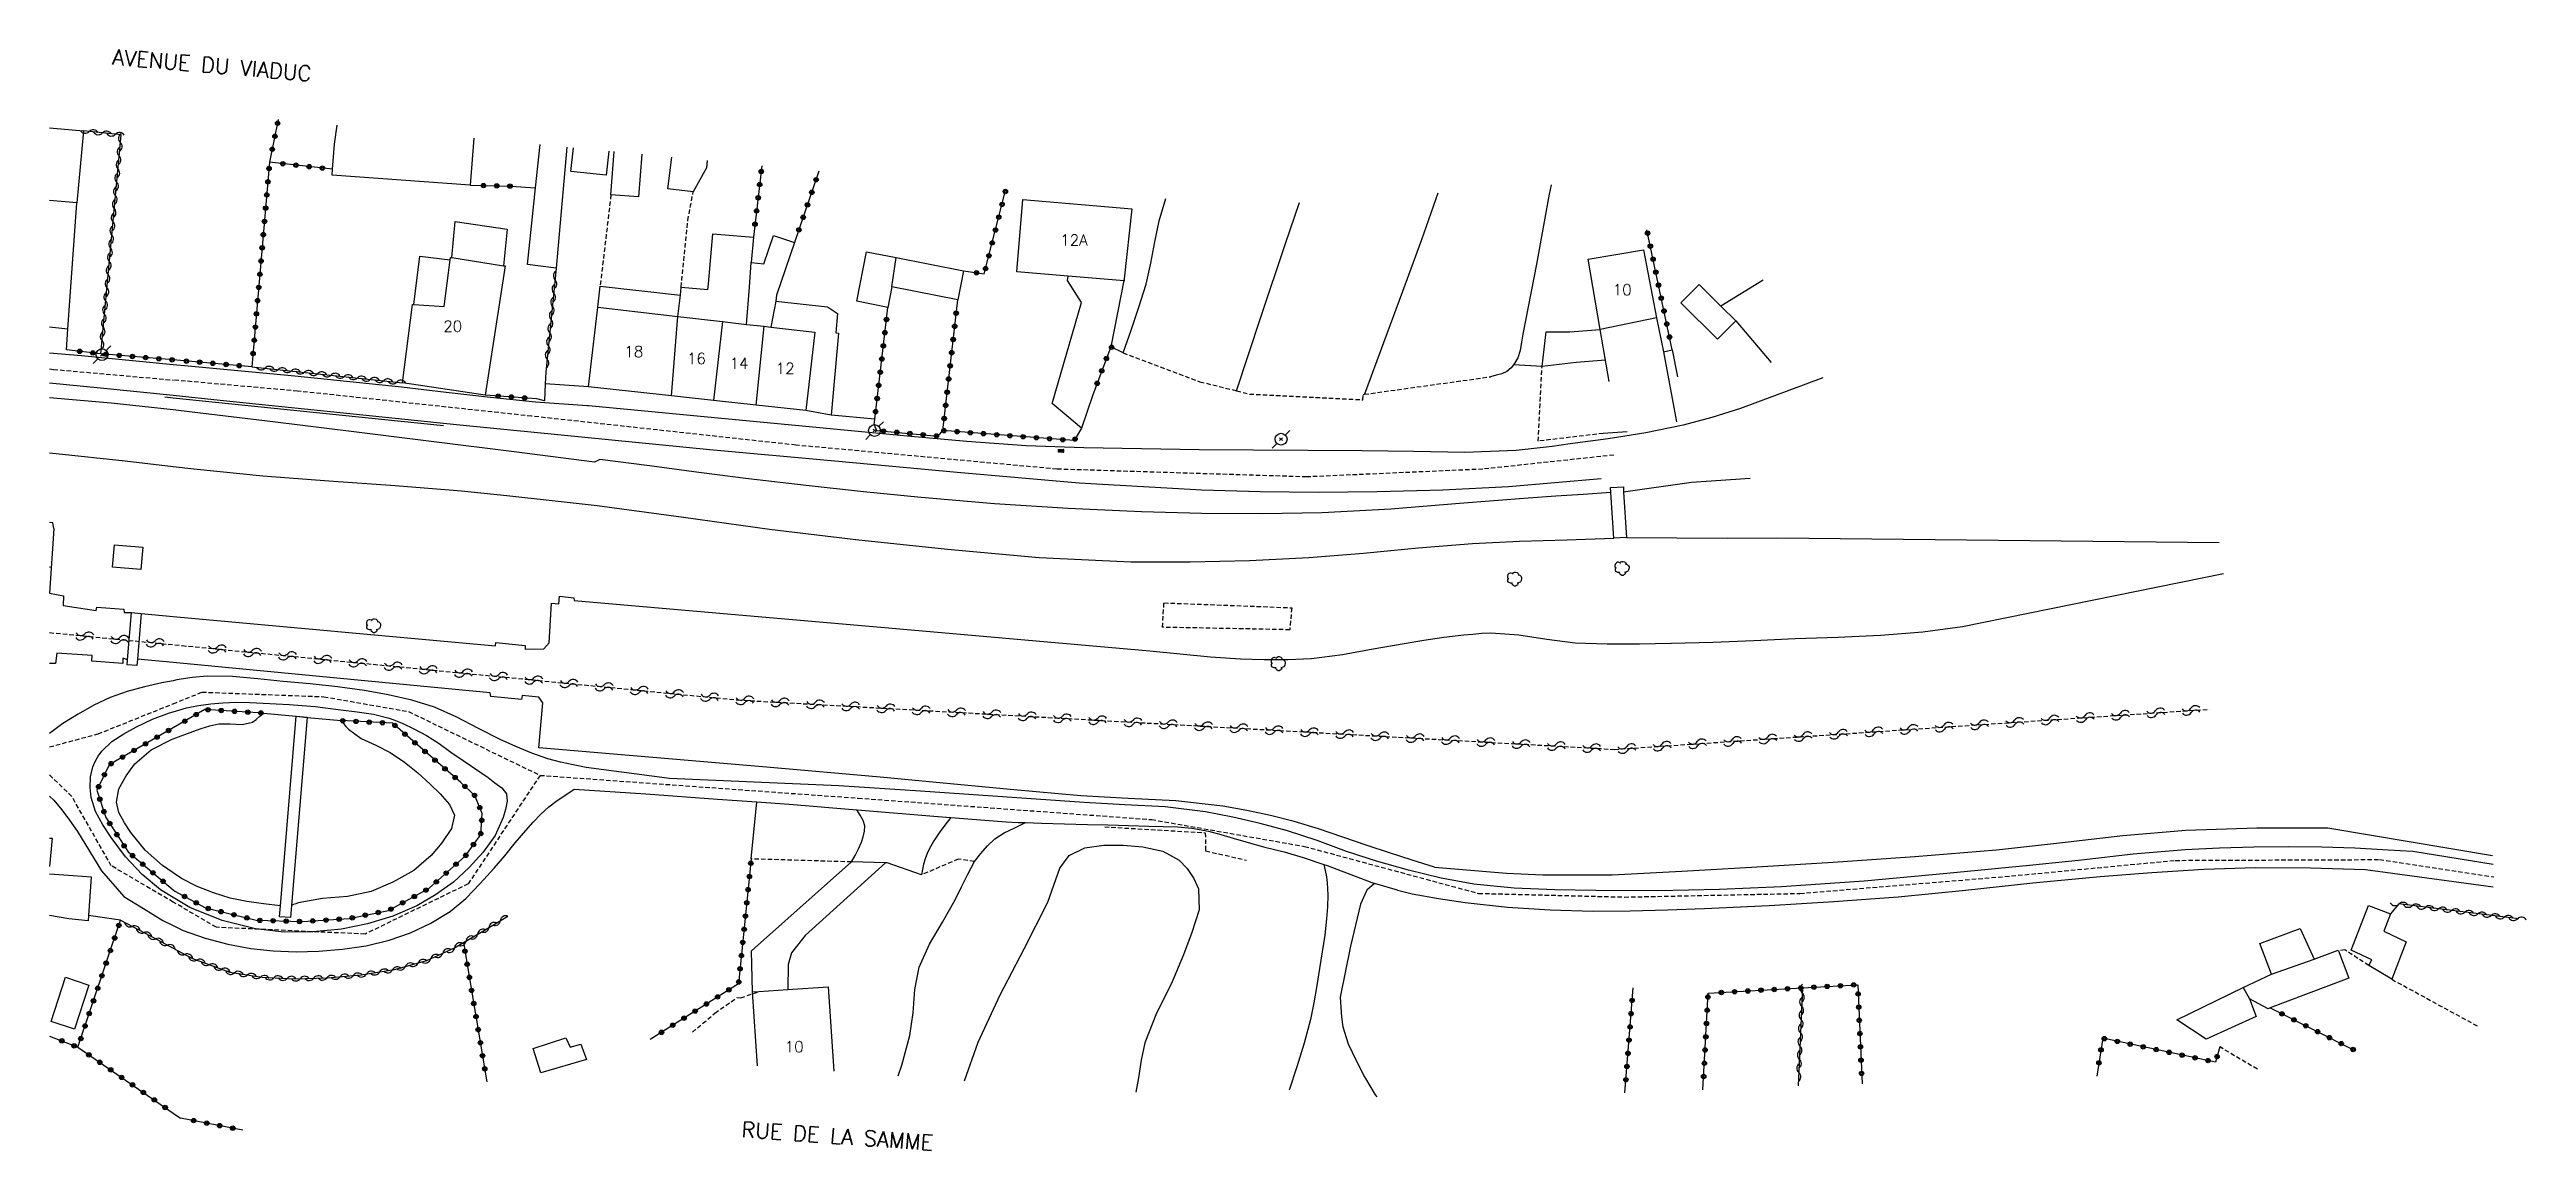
# Model space of a CAD drawing. Header units: millimetres. Extents: x 143000 to 143957, y 139149 to 140000.
# Drawn here: x 143000 to 143280.4, y 139540.9 to 139665.5 of the extents above; entities that cross this region are included whole.
import ezdxf
from ezdxf.enums import TextEntityAlignment as Align

# ---------------------------------------------------------------- set-up
doc = ezdxf.new("R2010")
doc.units = ezdxf.units.MM
doc.linetypes.add('DASHED', pattern=[0.75, 0.5, -0.25])
doc.layers.get('0').update_dxf_attribs({"linetype": 'CONTINUOUS'})
for name, color, linetype in [('W0001', 6, 'DASHED'), ('W0008', 7, 'CONTINUOUS'), ('W0010', 4, 'CONTINUOUS'), ('W0017', 7, 'CONTINUOUS'), ('W0101', 7, 'CONTINUOUS'), ('W0104', 1, 'CONTINUOUS'), ('W0112', 1, 'DASHED'), ('W0120', 7, 'CONTINUOUS'), ('W0211', 2, 'CONTINUOUS'), ('W0214', 2, 'CONTINUOUS'), ('W0300', 7, 'CONTINUOUS'), ('W0310', 3, 'CONTINUOUS'), ('W0322', 7, 'CONTINUOUS'), ('W0323', 7, 'CONTINUOUS'), ('W0330', 7, 'CONTINUOUS'), ('W0401', 7, 'CONTINUOUS'), ('W0473', 7, 'CONTINUOUS'), ('W0500', 5, 'DASHED'), ('W0510', 5, 'CONTINUOUS'), ('W0511', 5, 'CONTINUOUS'), ('W0515', 5, 'CONTINUOUS'), ('W0989', 7, 'CONTINUOUS'), ('W0991', 7, 'CONTINUOUS'), ('W1102', 7, 'CONTINUOUS')]:
    doc.layers.add(name, color=color, linetype=linetype)
doc.styles.get("Standard").update_dxf_attribs({"font": 'romans.shx', "width": 0.85})

msp = doc.modelspace()

# ---------------------------------------------------------------- texts
at = {"layer": 'W0989'}
for s, rotation, p in [('AVENUE DU VIADUC', 355.1229, (143007.07, 139663.8)), ('RUE DE LA SAMME', 355.9734, (143078.27, 139542.46))]:
    msp.add_text(s, height=1.75, rotation=rotation, dxfattribs=at).set_placement(p)
at = {"layer": 'W0991'}
for s, p in [('12A', (143115.95, 139643.93)), ('10', (143178.01, 139638.32)), ('20', (143045.64, 139634.19)), ('18', (143066.13, 139631.32)), ('16', (143073.22, 139630.54)), ('14', (143078.05, 139629.99)), ('12', (143083.27, 139629.41)), ('10', (143084.28, 139552.68))]:
    msp.add_text(s, height=1.25, dxfattribs=at).set_placement(p, align=Align.MIDDLE_CENTER)

# ---------------------------------------------------------------- blocks, each defined once
blk = doc.blocks.new('T473')
for p, q in [((-0.166667, 0.166667), (0.166667, -0.166667)), ((-0.166667, -0.166667), (0.166667, 0.166667)), ((0.500001, 0.500001), (1.000002, 1.000002)), ((-1.000002, -1.000002), (-0.500001, -0.500001))]:
    blk.add_line(p, q)
blk.add_ellipse((0, 0), major_axis=(0.471405, 0.471405), ratio=1, start_param=5.4977871438, end_param=11.780972451)
blk = doc.blocks.new('T300')
for p, q in [((-0.8, 0.51), (-0.86, 0.34)), ((-0.86, 0.34), (-0.86, 0.17)), ((-0.86, 0.17), (-0.74, 0.06)), ((-0.69, 0.63), (-0.8, 0.51)), ((-0.8, -0.06), (-0.74, 0.06)), ((-0.74, 0.06), (-0.69, 0.11)), ((-0.57, 0.69), (-0.69, 0.63)), ((-0.46, 0.69), (-0.57, 0.69)), ((-0.29, 0.63), (-0.46, 0.69)), ((-0.29, 0.63), (-0.17, 0.74)), ((-0.23, 0.57), (-0.29, 0.63)), ((-0.17, 0.74), (-0.06, 0.8)), ((-0.06, 0.8), (0.06, 0.8)), ((0.06, 0.8), (0.23, 0.74)), ((0.23, 0.74), (0.34, 0.63)), ((0.34, 0.63), (0.4, 0.51)), ((0.46, 0.46), (0.34, 0.46)), ((0.4, 0.51), (0.4, 0.46)), ((0.57, 0.4), (0.46, 0.46)), ((0.57, 0.4), (0.69, 0.29)), ((0.69, 0.29), (0.74, 0.17)), ((0.74, 0.06), (0.69, -0.17)), ((0.74, 0.17), (0.74, 0.06)), ((-0.8, -0.17), (-0.8, -0.06)), ((-0.8, -0.23), (-0.8, -0.17)), ((-0.74, -0.34), (-0.8, -0.23)), ((-0.69, -0.4), (-0.74, -0.34)), ((-0.51, -0.46), (-0.69, -0.4)), ((-0.4, -0.46), (-0.51, -0.46)), ((-0.4, -0.46), (-0.34, -0.46)), ((-0.34, -0.46), (-0.34, -0.4)), ((-0.34, -0.51), (-0.34, -0.46)), ((-0.29, -0.63), (-0.34, -0.51)), ((-0.17, -0.74), (-0.29, -0.63)), ((-0.06, -0.8), (-0.17, -0.74)), ((0.06, -0.8), (-0.06, -0.8)), ((0.17, -0.74), (0.06, -0.8)), ((0.23, -0.69), (0.17, -0.74)), ((0.29, -0.46), (0.23, -0.46)), ((0.29, -0.63), (0.23, -0.69)), ((0.46, -0.4), (0.29, -0.46)), ((0.34, -0.51), (0.29, -0.63)), ((0.34, -0.51), (0.34, -0.46)), ((0.57, -0.34), (0.46, -0.4)), ((0.63, -0.29), (0.57, -0.34)), ((0.69, -0.17), (0.63, -0.29))]:
    blk.add_line(p, q)
blk = doc.blocks.new('T401')
for p, q in [((-0.3, 0.3), (0, 0.3)), ((-0.3, -0.25), (-0.3, 0.3)), ((-0.3, 0.15), (0, 0.15)), ((-0.3, 0), (0, 0)), ((0, 0.3), (0, -0.25)), ((-0.3, -0.15), (0, -0.15)), ((-0.3, -0.25), (-0.3, -0.3)), ((-0.3, -0.3), (0, -0.3)), ((0, -0.3), (0, -0.25))]:
    blk.add_line(p, q)
blk = doc.blocks.new('t323o')
at = {"color": 0, "linetype": 'Continuous'}
for radius in [0.25, 0.15]:
    blk.add_circle((0, 0), radius, dxfattribs=at)
blk = doc.blocks.new('t322o')
at = {"color": 0, "linetype": 'Continuous'}
for radius in [0.25, 0.15]:
    blk.add_circle((0, 0), radius, dxfattribs=at)
blk = doc.blocks.new('t500o')
at = {"color": 0, "linetype": 'Continuous'}
for centre, start, end in [((-0.5, 0.625), 216.8699, 323.1301), ((0.5, -0.125), 36.8699, 143.1301), ((0.5, -0.625), 36.8699, 143.1301), ((-0.5, 0.125), 216.8699, 323.1301)]:
    blk.add_arc(centre, 0.625, start, end, dxfattribs=at)
blk = doc.blocks.new('t310o')
at = {"color": 0, "linetype": 'Continuous'}
for centre, start, end in [((-0.5, 0.38), 216.8699, 323.1304), ((0.5, -0.37), 36.8699, 143.1303)]:
    blk.add_arc(centre, 0.625, start, end, dxfattribs=at)

# ---------------------------------------------------------------- linework, layer by layer
at = {"layer": 'W0001'}
for points in [[(143000, 139629.35), (143000.44, 139629.31), (143014, 139628.1)], [(143177.07, 139619.61), (143162.23, 139618.02), (143142.28, 139617.14), (143114.03, 139618.02), (143084.46, 139620.74), (143054.57, 139624.01), (143028.08, 139626.85), (143014, 139628.1)], [(143000, 139586.6), (143005.5, 139588.07), (143014, 139591.48)], [(143014, 139591.48), (143017.26, 139592.79), (143031.06, 139592.27), (143040.63, 139590.6), (143055.52, 139583.38)], [(143014, 139569.04), (143006.99, 139573.15), (143002.52, 139581), (143000, 139583.42)], [(143055.52, 139583.38), (143047.38, 139571.1), (143035.71, 139565.42), (143018.88, 139566.19), (143014, 139569.04)], [(143055.52, 139583.38), (143091.52, 139580.8), (143124.74, 139578.38), (143142.05, 139575.34), (143161.73, 139570.03), (143178.26, 139569.61), (143198.13, 139570.02), (143221.33, 139571.93), (143240.61, 139573.76), (143263.74, 139573.85), (143276.66, 139571.89)]]:
    msp.add_lwpolyline(points, dxfattribs=at)
at = {"layer": 'W0008'}
for points in [[(143003.6, 139630.84), (143000, 139631.14)], [(143014, 139629.84), (143003.6, 139630.84)], [(143000, 139627.78), (143005.76, 139627.23)], [(143093.11, 139622.14), (143061.02, 139625.17), (143060.86, 139625.17), (143054.99, 139625.59), (143049.93, 139626.12), (143044.88, 139626.71), (143039.83, 139627.29), (143027.76, 139628.53), (143015.68, 139629.68), (143014, 139629.84)], [(143200.71, 139628.36), (143191.38, 139624.88), (143188.16, 139623.88), (143184.91, 139623), (143180.68, 139622.13), (143176.41, 139621.46), (143172.12, 139620.87), (143170.09, 139620.6), (143168.05, 139620.34), (143166.01, 139620.13), (143160.21, 139619.89), (143154.4, 139620), (143148.58, 139620.11), (143142.43, 139620.13), (143136.28, 139620.16), (143130.12, 139620.22), (143123.6, 139620.3), (143117.07, 139620.42), (143110.55, 139620.67), (143103.82, 139621.13), (143097.09, 139621.74), (143093.11, 139622.14)], [(143005.76, 139627.23), (143014, 139626.38)], [(143014, 139626.38), (143019.32, 139625.83), (143032.88, 139624.42), (143046.45, 139623.05), (143060.59, 139621.64), (143074.74, 139620.26), (143088.9, 139618.96), (143102.73, 139617.67), (143116.56, 139616.46), (143130.41, 139615.68), (143137.02, 139615.51), (143143.64, 139615.43), (143150.26, 139615.5), (143157.7, 139615.69), (143165.14, 139616.06), (143175.61, 139616.98), (143175.61, 139616.98)], [(143014, 139594.09), (143012.71, 139593.84), (143010.73, 139593.39), (143008.78, 139592.86), (143006.88, 139592.18), (143005.03, 139591.32), (143003.25, 139590.31), (143001.51, 139589.23), (143000.75, 139588.68), (143000.01, 139588.12), (143000, 139588.11)], [(143276.6, 139573.29), (143267.48, 139574.76), (143267.48, 139574.76), (143267.48, 139574.76), (143267.48, 139574.76), (143264.72, 139574.93), (143260.95, 139575.13), (143257.18, 139575.25), (143253.41, 139575.29), (143249.51, 139575.25), (143245.62, 139575.13), (143241.73, 139574.94), (143235.85, 139574.45), (143229.99, 139573.8), (143224.12, 139573.17), (143214.76, 139572.26), (143205.4, 139571.4), (143196.02, 139570.77), (143189.02, 139570.48), (143182.02, 139570.33), (143175.02, 139570.37), (143170.39, 139570.44), (143165.77, 139570.6), (143161.2, 139571.07), (143157.5, 139571.76), (143153.83, 139572.65), (143150.19, 139573.66), (143146.82, 139574.78), (143143.48, 139576), (143140.11, 139577.1), (143137.04, 139577.93), (143133.95, 139578.66), (143130.84, 139579.26), (143126.29, 139579.8), (143121.7, 139580.06), (143117.12, 139580.31), (143107.86, 139580.96), (143098.59, 139581.58), (143089.33, 139582.2), (143079.75, 139582.6), (143070.18, 139583.01), (143060.73, 139584.26), (143059.28, 139584.55), (143057.83, 139584.87), (143056.41, 139585.25), (143054.58, 139585.89), (143052.78, 139586.65), (143051.01, 139587.45), (143048.54, 139588.68), (143046.1, 139589.98), (143043.59, 139591.09), (143041, 139591.88), (143038.34, 139592.47), (143035.65, 139592.97), (143032.6, 139593.41), (143029.51, 139593.72), (143026.43, 139593.99), (143023.57, 139594.31), (143020.71, 139594.58), (143017.86, 139594.6), (143016.13, 139594.43), (143014.41, 139594.17), (143014, 139594.09)], [(143014, 139590.58), (143015.51, 139591), (143016.86, 139591.27), (143018.24, 139591.47), (143019.62, 139591.6), (143021.14, 139591.65), (143022.66, 139591.61), (143024.18, 139591.54), (143027.12, 139591.39), (143030.05, 139591.15), (143032.97, 139590.8), (143034.82, 139590.57), (143036.67, 139590.3), (143038.46, 139589.85), (143038.98, 139589.65), (143039.91, 139589.3), (143041.32, 139588.62), (143042.68, 139587.88), (143044.09, 139586.99), (143045.44, 139586.02), (143046.8, 139585.05), (143047.75, 139584.41), (143048.7, 139583.77), (143049.64, 139583.14), (143050.42, 139582.55), (143051.2, 139581.97), (143051.71, 139581.29), (143051.79, 139580.46), (143051.61, 139579.53), (143051.36, 139578.62), (143050.45, 139576.56), (143049.07, 139574.67), (143047.51, 139572.96), (143045.71, 139571.3), (143043.7, 139569.85), (143041.58, 139568.61), (143038.86, 139567.43), (143035.98, 139566.57), (143033.06, 139565.99), (143029.82, 139565.66), (143026.54, 139565.65), (143023.33, 139566.02), (143019.55, 139566.96), (143015.88, 139568.42), (143014, 139569.55)], [(143014, 139569.55), (143012.57, 139570.41), (143010.5, 139572.15), (143008.61, 139574.15), (143006.99, 139576.33), (143006.05, 139577.77), (143005.2, 139579.28), (143004.7, 139580.86), (143004.59, 139582.02), (143004.64, 139583.21), (143004.9, 139584.34), (143005.18, 139584.96), (143005.52, 139585.56), (143005.92, 139586.12), (143007.04, 139587.21), (143008.41, 139588.09), (143009.83, 139588.86), (143011.65, 139589.74), (143013.56, 139590.45), (143014, 139590.58)], [(143000, 139581.03), (143000.49, 139580.58), (143001.4, 139579.46), (143002.27, 139578.3), (143002.98, 139577.29), (143003.16, 139577.01), (143005.89, 139572.56), (143008.42, 139569.67)], [(143014, 139566.39), (143015.12, 139565.83), (143017.61, 139564.95), (143020.18, 139564.28), (143022.78, 139563.8), (143025.33, 139563.52), (143027.91, 139563.43), (143030.49, 139563.49), (143033.17, 139563.7), (143035.85, 139564.09), (143038.45, 139564.73), (143040.84, 139565.58), (143043.17, 139566.66), (143045.33, 139567.98), (143047.11, 139569.45), (143048.76, 139571.13), (143050.33, 139572.87), (143051.54, 139574.28), (143052.7, 139575.73), (143053.9, 139577.14), (143054.74, 139578.07), (143055.61, 139578.98), (143056.52, 139579.83), (143057.45, 139580.53), (143058.42, 139581.18), (143059.39, 139581.83)], [(143059.39, 139581.83), (143067.51, 139581.27), (143075.62, 139580.7), (143080.06, 139580.38), (143083.73, 139580.11), (143091.39, 139579.49), (143091.92, 139579.45), (143100.1, 139578.76), (143102, 139578.61), (143108.28, 139578.12), (143109.65, 139578.05)], [(143109.65, 139578.05), (143110.45, 139578.03), (143112.26, 139577.98), (143114.87, 139577.9), (143117.48, 139577.83), (143119.79, 139577.77), (143122.11, 139577.71), (143124.42, 139577.63), (143126.04, 139577.6), (143127.67, 139577.56), (143129.28, 139577.41), (143129.92, 139577.3), (143130.55, 139577.18), (143131.18, 139577.05), (143132.59, 139576.69), (143133.99, 139576.26), (143135.39, 139575.84), (143137.56, 139575.27), (143139.74, 139574.71), (143141.89, 139574.1), (143144.23, 139573.3), (143144.6, 139573.17), (143147.28, 139572.16), (143149.96, 139571.14)], [(143152.56, 139570.39), (143154.25, 139569.97), (143157.23, 139569.44), (143160.23, 139569.01), (143165.04, 139568.47), (143169.87, 139568.17), (143174.71, 139568.03), (143178.92, 139568.04), (143183.13, 139568.16), (143187.33, 139568.33), (143194.65, 139568.66), (143201.95, 139569.1), (143209.26, 139569.64), (143216.87, 139570.38), (143224.48, 139571.23), (143232.1, 139571.95), (143237.96, 139572.39), (143243.83, 139572.76), (143249.7, 139572.94), (143255.92, 139572.93), (143262.15, 139572.71), (143276.59, 139570.75), (143276.59, 139570.75), (143276.59, 139570.75), (143276.59, 139570.75)], [(143008.42, 139569.67), (143010.63, 139568.32), (143012.83, 139566.97), (143014, 139566.39)], [(143152.56, 139570.39), (143149.96, 139571.14)]]:
    msp.add_lwpolyline(points, dxfattribs=at)
at = {"layer": 'W0010'}
for points in [[(143013.05, 139626.2), (143014, 139626.1)], [(143014, 139626.1), (143044.59, 139622.95)]]:
    msp.add_lwpolyline(points, dxfattribs=at)
at = {"layer": 'W0017'}
for points in [[(143001.92, 139631.52), (143002.08, 139633.86), (143003.09, 139648.13)], [(143116.79, 139622.66), (143113.48, 139625.45), (143116.8, 139636.86), (143115.24, 139639.38), (143115.3, 139639.87)], [(143121.65, 139639.56), (143120.12, 139631.86)], [(143193.98, 139639.39), (143189.18, 139636.47)], [(143190.87, 139634.8), (143194.86, 139630.08)], [(143079.55, 139558.88), (143079.45, 139563.51), (143090.78, 139573.58), (143091.18, 139574.31), (143091.58, 139575.05), (143091.9, 139575.82), (143092.09, 139576.43), (143092.24, 139577.05), (143092.27, 139577.66), (143092.08, 139578.28), (143091.74, 139578.89), (143091.39, 139579.49)], [(143102, 139578.61), (143101.35, 139577.74), (143100.69, 139576.88), (143100.09, 139575.97), (143099.72, 139575.31), (143099.38, 139574.64), (143099.1, 139573.94), (143098.93, 139573.34), (143098.81, 139572.73), (143098.68, 139572.11)], [(143094.61, 139573.48), (143085.54, 139565.25), (143083.98, 139563.29), (143083.59, 139561.97), (143083.57, 139559.15)], [(143144.23, 139573.3), (143144.38, 139572.6), (143144.52, 139571.91), (143144.63, 139571.21), (143144.7, 139569.87), (143144.64, 139568.51), (143144.54, 139567.16), (143144.34, 139565.28), (143144.05, 139563.4), (143143.74, 139561.52), (143143.44, 139559.59), (143143.11, 139557.66), (143142.71, 139555.75), (143142, 139553.07), (143141.17, 139550.42), (143140.33, 139547.77)], [(143149.96, 139571.14), (143149.11, 139570.38), (143148.39, 139568.81), (143147.25, 139564.04), (143146.09, 139558.29), (143146.16, 139557.17), (143146.23, 139556.04), (143146.38, 139554.94), (143146.99, 139552.99), (143147.88, 139551.11), (143148.85, 139549.28), (143150.05, 139547.25), (143150.22, 139547)]]:
    msp.add_lwpolyline(points, dxfattribs=at)
at = {"layer": 'W0101'}
msp.add_lwpolyline([(143122.51, 139647.47), (143121.65, 139639.56), (143121.63, 139639.34), (143115.3, 139639.87), (143109.48, 139640.36), (143110.17, 139648.51)], close=True, dxfattribs=at)
for points in [[(143039.94, 139627.8), (143041.1, 139636.66), (143041.25, 139636.65), (143044.65, 139636.41), (143045.34, 139641.71), (143045.38, 139641.98), (143045.52, 139641.95), (143051.4, 139641.04), (143051.57, 139641.01), (143049.29, 139626.4)], [(143175.52, 139633.82), (143174.17, 139641.76), (143180.43, 139642.82)], [(143180.43, 139642.82), (143181.88, 139635.12)], [(143061.02, 139627.34), (143062.05, 139636.33), (143071.12, 139635.3)], [(143071.12, 139635.3), (143076.18, 139634.72)], [(143076.18, 139634.72), (143078.89, 139634.4), (143080.88, 139634.18)], [(143080.88, 139634.18), (143081.66, 139634.09), (143086.61, 139633.52), (143085.59, 139624.65)], [(143176.54, 139627.94), (143176.54, 139627.94), (143176.54, 139627.94), (143175.52, 139633.82)], [(143181.88, 139635.12), (143182.67, 139631.31), (143184.17, 139623.36)], [(143049.29, 139626.4), (143039.94, 139627.8)], [(143070.39, 139626.31), (143061.02, 139627.34)], [(143075.16, 139625.79), (143070.39, 139626.31)], [(143080, 139625.26), (143075.16, 139625.79)], [(143085.59, 139624.65), (143080, 139625.26)], [(143000, 139576.29), (143000.29, 139576.26), (143000, 139573.07)], [(143079.55, 139558.88), (143080.27, 139558.93), (143083.57, 139559.15), (143088.13, 139559.45), (143088.77, 139549.9)], [(143080.12, 139550.53), (143079.55, 139558.88)]]:
    msp.add_lwpolyline(points, dxfattribs=at)
at = {"layer": 'W0104'}
for points in [[(143000, 139656.64), (143003.83, 139656.29), (143003.09, 139648.13), (143000, 139648.41)], [(143047.62, 139650.13), (143031.99, 139651.29), (143032.04, 139651.95), (143032.25, 139654.79), (143032.55, 139656.93)], [(143048.02, 139655.45), (143047.62, 139650.13)], [(143054.11, 139641.16), (143055.02, 139649.84), (143055.54, 139654.74)], [(143058.54, 139654.45), (143057.36, 139640.77)], [(143063.31, 139654), (143063.02, 139651.29), (143059.01, 139651.71), (143059.29, 139654.38)], [(143063.54, 139649.06), (143063.9, 139653.94)], [(143067.03, 139653.64), (143066.67, 139648.83), (143063.54, 139649.06)], [(143069.98, 139649.75), (143070.42, 139653.32)], [(143074.45, 139652.93), (143074.35, 139652.12), (143072.86, 139649.4), (143069.98, 139649.75)], [(143045.52, 139641.95), (143045.91, 139646.04), (143051.79, 139645.16), (143051.4, 139641.04)], [(143062.05, 139636.33), (143062.32, 139638.72), (143071.4, 139637.69), (143071.48, 139638.62), (143074.51, 139638.35), (143074.57, 139638.97), (143075.07, 139644.65), (143079.68, 139644.25), (143079.43, 139641.4), (143080.85, 139641.24), (143081.93, 139644.47), (143084.33, 139643.67), (143082.3, 139637.7), (143082.22, 139637.03), (143088.05, 139636.37), (143089.19, 139635.63), (143089, 139633.43), (143089.31, 139633.41), (143088.49, 139624.14), (143085.59, 139624.65)], [(143041.25, 139636.65), (143041.91, 139642.12), (143045.34, 139641.71)], [(143095.35, 139638.63), (143095.83, 139641.95)], [(143057.36, 139640.77), (143054.11, 139641.16)], [(143078.89, 139634.4), (143079.21, 139638.61), (143079.43, 139641.4)], [(143071.12, 139635.3), (143071.4, 139637.69)], [(143082.22, 139637.03), (143081.66, 139634.09)], [(143176.12, 139630.36), (143172.78, 139630.1), (143168.93, 139629.64), (143169.42, 139633.54), (143172.09, 139633.56), (143175.52, 139633.82)], [(143182.67, 139631.31), (143183.68, 139631.5), (143184.27, 139628.48), (143184.27, 139628.48), (143184.27, 139628.48)], [(143192.51, 139616.95), (143185.86, 139616.51), (143185.86, 139616.51), (143185.86, 139616.51)], [(143000, 139572.25), (143002.69, 139572.06), (143004.73, 139571.91), (143004.41, 139567.54), (143004.37, 139566.92), (143002.2, 139567.13), (143000, 139567.51)], [(143251.5, 139560.89), (143256.34, 139562.58)], [(143248.31, 139559.36), (143249, 139558.11)]]:
    msp.add_lwpolyline(points, dxfattribs=at)
for points in [[(143103.44, 139640.44), (143102.79, 139637.16), (143095.35, 139638.63), (143094.89, 139636.31), (143091.36, 139637.01), (143092.46, 139642.61), (143095.83, 139641.95)], [(143186.71, 139638.91), (143189.18, 139636.47), (143190.87, 139634.8), (143188.81, 139632.71), (143184.65, 139636.83)], [(143007.13, 139606.93), (143007.34, 139609.46), (143010.56, 139609.2), (143010.35, 139606.66)], [(143260.5, 139563.62), (143262.47, 139568.67), (143264.96, 139567.7), (143264.2, 139565.76), (143266.76, 139564.53), (143265.11, 139560.31), (143262.52, 139561.85), (143262.84, 139562.51)], [(143240.78, 139555.73), (143248.31, 139559.36), (143251.5, 139560.89), (143250.19, 139564.34), (143254.76, 139566.07), (143256.34, 139562.58), (143259.06, 139563.61), (143259.08, 139563.54), (143260.26, 139560.44), (143251.35, 139557.06), (143251.12, 139556.97), (143249, 139558.11), (143249.77, 139556.1), (143244.1, 139553.54)], [(143000.17, 139555.52), (143001.79, 139560.53), (143004.46, 139559.66), (143002.84, 139554.66)], [(143055.61, 139549.73), (143054.73, 139552.47), (143058.42, 139553.68), (143058.92, 139552.64), (143060.12, 139552.96), (143060.77, 139551.24)]]:
    msp.add_lwpolyline(points, close=True, dxfattribs=at)
at = {"layer": 'W0112'}
for points in [[(143063.54, 139649.06), (143062.32, 139638.72)], [(143071.48, 139638.62), (143072.24, 139646.15), (143072.86, 139649.4)], [(143121.51, 139631.17), (143130.21, 139627.91), (143134.36, 139626.89), (143135.82, 139626.52), (143148.64, 139625.87), (143148.72, 139626.48), (143148.71, 139626.47), (143148.83, 139626.49), (143163.1, 139628.47)], [(143175.87, 139622.06), (143168.49, 139621.19), (143168.93, 139629.64)], [(143119.43, 139577.55), (143130.82, 139576.89), (143130.86, 139574.83), (143135.48, 139573.78)], [(143090.78, 139573.58), (143079.42, 139573.92)], [(143104.68, 139573.65), (143102.84, 139573.9), (143098.68, 139572.11)], [(143262.52, 139561.85), (143259.81, 139563.64), (143259.08, 139563.54)], [(143265.11, 139560.31), (143274.95, 139554.94)], [(143072.79, 139554.32), (143075.31, 139556.49), (143077.82, 139558.23), (143078.24, 139558.22), (143080.37, 139558.93)], [(143249.9, 139550.14), (143245.65, 139552.65)]]:
    msp.add_lwpolyline(points, dxfattribs=at)
msp.add_lwpolyline([(143126.14, 139602.89), (143140.6, 139602.34), (143140.38, 139599.85), (143125.97, 139600.13)], close=True, dxfattribs=at)
at = {"layer": 'W0120'}
for points in [[(143178.51, 139610.3), (143177.06, 139610.21), (143176.73, 139615.36), (143176.69, 139615.93), (143178.14, 139616.03), (143178.17, 139615.43)], [(143009.27, 139601.79), (143010.38, 139601.69), (143009.95, 139596.53), (143009.88, 139595.8), (143008.78, 139595.89), (143008.83, 139596.46)], [(143029.16, 139589.96), (143027.37, 139568.67), (143027.26, 139567.29), (143026.02, 139567.39), (143026.13, 139568.61), (143027.92, 139590.06)]]:
    msp.add_lwpolyline(points, close=True, dxfattribs=at)
at = {"layer": 'W0211'}
for points in [[(143134.36, 139626.89), (143137.12, 139635.21), (143139.88, 139643.54), (143141.49, 139648.18)], [(143157.13, 139649.25), (143155.29, 139643.95), (143153.15, 139638.12), (143150.99, 139632.3), (143148.83, 139626.49)], [(143103.57, 139548.83), (143105.1, 139553.19), (143107.59, 139558.53), (143110.33, 139563.77), (143112.98, 139569.05), (143113.68, 139570.95), (143114.36, 139572.87), (143115.4, 139574.33), (143117.17, 139575.16), (143119.35, 139575.47), (143121.51, 139575.49), (143123.76, 139575.31), (143126, 139574.8), (143127.86, 139573.77), (143128.75, 139572.83), (143129.51, 139571.71), (143130.05, 139570.55), (143130.11, 139568.15), (143129.29, 139565.6), (143128.35, 139563.08), (143126.95, 139559.74), (143125.29, 139556.49), (143123.98, 139553.13), (143123.57, 139551.15), (143123.27, 139549.14), (143122.97, 139547.53)]]:
    msp.add_lwpolyline(points, dxfattribs=at)
at = {"layer": 'W0214'}
for points in [[(143169.98, 139650.17), (143169.74, 139649.12), (143168.29, 139641.2), (143166.77, 139633.29), (143166.62, 139632.37), (143166.47, 139631.45), (143166.18, 139630.61), (143165.85, 139630.04), (143165.69, 139629.84), (143165.44, 139629.5), (143164.96, 139629.07), (143164.39, 139628.81), (143163.74, 139628.64), (143163.1, 139628.47)], [(143121.51, 139631.17), (143122.41, 139633.76), (143123.31, 139636.34), (143124.11, 139638.95), (143124.64, 139641.32), (143125.09, 139643.72), (143125.61, 139646.1), (143126.35, 139648.65)], [(143000.2, 139606.9), (143000, 139606.94)], [(143104.68, 139573.65), (143105.42, 139574.53), (143106.16, 139575.4), (143106.98, 139576.18), (143108.07, 139576.88), (143109.26, 139577.46), (143110.45, 139578.03)], [(143096.06, 139549.38), (143096.48, 139550.59), (143097.39, 139553.94), (143097.74, 139556.53), (143097.96, 139559.14), (143098.45, 139561.67), (143099.59, 139564.28), (143101.06, 139566.78), (143102.5, 139569.3), (143103.23, 139570.75), (143103.95, 139572.2), (143104.68, 139573.65)]]:
    msp.add_lwpolyline(points, dxfattribs=at)
at = {"layer": 'W0310'}
for points in [[(143005.81, 139631.07), (143008.09, 139655.84), (143003.83, 139656.29)], [(143057.36, 139640.77), (143056.16, 139628.98)], [(143022.91, 139629.61), (143039.94, 139627.8)], [(143279.48, 139567.14), (143265.93, 139568.83), (143264.96, 139567.7)], [(143008.04, 139567), (143012.11, 139564.83), (143014, 139563.82)], [(143014, 139563.82), (143016.17, 139562.66), (143020.4, 139561.12), (143024.03, 139560.54), (143027.77, 139560.37), (143031.48, 139560.48), (143035.28, 139560.8), (143039.06, 139561.41), (143042.7, 139562.43), (143045.84, 139563.87), (143046.85, 139564.47), (143048.85, 139565.65), (143051.87, 139567.44)], [(143198.4, 139559.33), (143197.93, 139548.26)]]:
    msp.add_lwpolyline(points, dxfattribs=at)
at = {"layer": 'W0322'}
for points in [[(143000.48, 139611.31), (143000.38, 139611.93), (143000, 139611.98)], [(143014, 139588.75), (143006.74, 139584.56), (143005.37, 139581.7), (143006.37, 139578.61), (143008.89, 139574.71), (143014, 139570.43)], [(143024.21, 139590.43), (143017.59, 139590.82), (143014, 139588.75)], [(143014, 139570.43), (143014.2, 139570.26), (143017.64, 139568.4), (143023.4, 139566.98), (143028.63, 139566.83), (143033.91, 139567.18), (143038.37, 139568.1), (143042.98, 139570.6), (143047.1, 139574.29), (143048.8, 139576.7), (143048.98, 139579.05), (143048.12, 139581.11), (143046.56, 139582.56), (143038.81, 139589.27), (143033.02, 139589.57)]]:
    msp.add_lwpolyline(points, dxfattribs=at)
at = {"layer": 'W0323'}
for points in [[(143025.89, 139657.57), (143024.91, 139652.74)], [(143024.91, 139652.74), (143022.91, 139629.61)], [(143032.04, 139651.95), (143024.91, 139652.74)], [(143047.62, 139650.13), (143052.22, 139650.03)], [(143080.64, 139652.34), (143079.68, 139644.25)], [(143087.09, 139651.73), (143084.33, 139643.67)], [(143103.44, 139640.44), (143105.8, 139640.11), (143108.26, 139649.7)], [(143183.68, 139631.5), (143180.79, 139645.11)], [(143093.33, 139623.03), (143093.4, 139623.66), (143094.89, 139636.31)], [(143116.79, 139622.66), (143115.98, 139621.25), (143101.1, 139622.38), (143102.79, 139637.16)], [(143014, 139630.37), (143005.81, 139631.07), (143001.92, 139631.52)], [(143022.91, 139629.61), (143014, 139630.37)], [(143121.51, 139631.17), (143120.12, 139631.86), (143118.05, 139626.33)], [(143055.14, 139625.97), (143049.29, 139626.4)], [(143093.33, 139623.03), (143093.59, 139622.4), (143100.6, 139621.75), (143101.1, 139622.38)], [(143079.42, 139573.92), (143077.99, 139559.81), (143068, 139553.51)], [(143000, 139553.89), (143003.21, 139552.61), (143008.04, 139567)], [(143046.85, 139564.47), (143049.51, 139548.7)], [(143178.31, 139547.45), (143179.24, 139559.33)], [(143187.15, 139547.81), (143187.73, 139558.73)], [(143187.73, 139558.73), (143198.4, 139559.33), (143204.67, 139559.69), (143205.15, 139548.49)], [(143251.35, 139557.06), (143260.95, 139552.26)], [(143003.21, 139552.61), (143014, 139545.18)], [(143245.65, 139552.65), (143245.16, 139550.93), (143232.4, 139553.63), (143231.74, 139549.36)], [(143014, 139545.18), (143014.84, 139544.6)], [(143021.86, 139543.25), (143014.84, 139544.6)]]:
    msp.add_lwpolyline(points, dxfattribs=at)
at = {"layer": 'W0330'}
for points in [[(143052.22, 139650.03), (143055.02, 139649.84)], [(143002.08, 139633.86), (143000, 139634.08)], [(143056.16, 139628.98), (143056.11, 139627.67), (143056.03, 139625.73), (143055.14, 139625.97)], [(143061.02, 139627.34), (143056.11, 139627.67)], [(143168.93, 139629.64), (143165.69, 139629.84)], [(143118.05, 139626.33), (143116.79, 139622.66)], [(143093.4, 139623.66), (143088.49, 139624.14)], [(143178.56, 139622.26), (143175.87, 139622.06)], [(143079.42, 139573.92), (143080.06, 139580.38)], [(143098.68, 139572.11), (143094.8, 139573.48), (143094.61, 139573.48), (143090.78, 139573.58)], [(143008.04, 139567), (143004.41, 139567.54)]]:
    msp.add_lwpolyline(points, dxfattribs=at)
at = {"layer": 'W0500'}
for points in [[(143000, 139599.53), (143015, 139598.06)], [(143015, 139598.06), (143077.82, 139591.91), (143177.12, 139586.32), (143244.48, 139590.86)]]:
    msp.add_lwpolyline(points, dxfattribs=at)
at = {"layer": 'W0510'}
for points in [[(143014, 139624.72), (143006.98, 139625.47), (143000, 139626.07)], [(143062.3, 139619.11), (143061.68, 139618.81), (143052.6, 139619.96), (143043.51, 139621.11), (143034.43, 139622.24), (143025.29, 139623.37), (143016.14, 139624.48), (143014, 139624.72)], [(143000, 139619.86), (143000.76, 139619.79), (143008.55, 139618.95), (143014, 139618.33)], [(143176.73, 139615.36), (143173.6, 139615.15), (143170.48, 139614.95), (143167.36, 139614.74), (143159.59, 139614.13), (143151.82, 139613.5), (143144.05, 139613.08), (143137.24, 139612.96), (143130.42, 139613.01), (143123.61, 139613.18), (143115.28, 139613.55), (143106.96, 139614.11), (143098.66, 139614.8), (143092.14, 139615.45), (143085.63, 139616.17), (143079.12, 139616.94), (143073.51, 139617.64), (143067.9, 139618.38), (143062.3, 139619.11)], [(143014, 139618.33), (143016.34, 139618.06), (143024.13, 139617.27), (143031.63, 139616.68), (143039.14, 139616.17), (143046.64, 139615.56), (143051.76, 139615.04), (143056.88, 139614.48), (143061.99, 139613.92)], [(143185.86, 139616.51), (143178.17, 139615.43)], [(143061.99, 139613.92), (143071.75, 139612.58), (143081.5, 139611.24), (143091.27, 139610.06), (143101.63, 139608.96), (143112.01, 139608.04), (143122.4, 139607.55), (143129.12, 139607.54), (143135.84, 139607.7), (143142.55, 139608.01), (143148.73, 139608.5), (143154.9, 139609.11), (143161.07, 139609.61), (143166.4, 139609.86), (143171.73, 139610.03), (143177.06, 139610.21)], [(143178.51, 139610.3), (143184.19, 139610.26), (143189.87, 139610.21), (143195.54, 139610.26), (143245.58, 139609.72)], [(143156.75, 139572.98), (143160.84, 139572.65), (143164.93, 139572.33), (143169.02, 139572.11), (143176.89, 139572.13), (143184.77, 139572.54), (143192.65, 139573.01), (143201.89, 139573.55), (143211.13, 139574.19), (143220.36, 139574.95), (143227.52, 139575.73), (143234.66, 139576.58), (143241.82, 139577.18), (143249.84, 139577.46), (143257.87, 139577.43), (143257.87, 139577.43), (143257.87, 139577.43), (143276.5, 139574.32)]]:
    msp.add_lwpolyline(points, dxfattribs=at)
at = {"layer": 'W0511'}
for points in [[(143000.48, 139611.31), (143000.01, 139604), (143001.59, 139603.67), (143001.53, 139602.61), (143005.27, 139602.02), (143005.34, 139602.42), (143008.41, 139602.18), (143008.44, 139601.82), (143009.27, 139601.79)], [(143014, 139601.36), (143050.49, 139598.05), (143050.5, 139598.41), (143053.85, 139598.07), (143053.85, 139597.64), (143055.96, 139597.68), (143056.57, 139598.36), (143056.8, 139602.87), (143057.64, 139602.77), (143057.71, 139603.65), (143059.36, 139603.45), (143059.39, 139603.16), (143095.39, 139600.03), (143124.55, 139597.47), (143127.97, 139597.13), (143131.39, 139596.78), (143134.81, 139596.56), (143137.48, 139596.48), (143140.16, 139596.48), (143142.83, 139596.6), (143146.34, 139597.04), (143149.83, 139597.68), (143153.32, 139598.3), (143155.57, 139598.66), (143157.81, 139599.01), (143160.07, 139599.28), (143161.09, 139599.37), (143162.11, 139599.45), (143163.13, 139599.49), (143166.31, 139599.29), (143169.48, 139598.78), (143172.67, 139598.38), (143176.3, 139598.25), (143179.95, 139598.26), (143183.59, 139598.32), (143188.26, 139598.44), (143192.92, 139598.64), (143197.58, 139598.86), (143202.41, 139599.03), (143207.23, 139599.23), (143212.04, 139599.6), (143216.51, 139600.2), (143246.07, 139606.23)], [(143000, 139604.42), (143000.03, 139604.42)], [(143010.38, 139601.69), (143014, 139601.36)], [(143008.83, 139596.46), (143008.28, 139596.62), (143008.28, 139596.04), (143004.79, 139596.28), (143004.84, 139596.92), (143000.82, 139597.2), (143000.67, 139596.02), (143000, 139596.03)], [(143014, 139596.14), (143009.95, 139596.53)], [(143156.75, 139572.98), (143154.22, 139573.79), (143151.68, 139574.61), (143149.15, 139575.43), (143146.39, 139576.37), (143143.64, 139577.32), (143140.87, 139578.17), (143138.2, 139578.83), (143135.51, 139579.39), (143132.8, 139579.88), (143127.47, 139580.48), (143122.09, 139580.77), (143116.72, 139581.08), (143109.14, 139581.75), (143101.57, 139582.47), (143094, 139583.17), (143081.14, 139584.31), (143068.27, 139585.4), (143055.4, 139586.51), (143055.82, 139591.57), (143055.39, 139592.21), (143053.48, 139592.43), (143053.42, 139591.97), (143049.95, 139592.3), (143049.88, 139592.72), (143014, 139596.14)], [(143024.21, 139590.43), (143027.92, 139590.06), (143029.16, 139589.94), (143033.02, 139589.57)]]:
    msp.add_lwpolyline(points, dxfattribs=at)
at = {"layer": 'W0515'}
for points in [[(143014, 139587.5), (143016.21, 139588.34), (143017.18, 139588.68), (143018.16, 139588.98), (143019.15, 139589.2), (143020.46, 139589.22), (143021.79, 139589.13), (143022.98, 139589.4), (143023.4, 139589.7), (143023.8, 139590.06), (143024.21, 139590.43)], [(143033.02, 139589.57), (143033.28, 139589.23), (143033.55, 139588.9), (143033.83, 139588.59), (143035.28, 139587.55), (143036.95, 139586.8), (143038.57, 139585.96), (143040.16, 139584.86), (143041.68, 139583.67), (143043.09, 139582.37), (143044.21, 139581.27), (143045.27, 139580.1), (143045.83, 139578.89), (143045.48, 139577.35), (143044.42, 139575.74), (143043.19, 139574.31), (143041.22, 139572.61), (143038.87, 139571.28), (143036.4, 139570.25), (143033.71, 139569.68), (143030.9, 139569.45), (143028.15, 139568.94), (143027.89, 139568.85), (143027.63, 139568.76), (143027.37, 139568.67)], [(143014, 139572.35), (143012.79, 139573.17), (143010.81, 139574.9), (143009.19, 139576.91), (143008.48, 139578.01), (143007.86, 139579.18), (143007.57, 139580.34), (143007.86, 139581.84), (143008.66, 139583.34), (143009.65, 139584.67), (143011.51, 139586.26), (143013.81, 139587.42), (143014, 139587.5)], [(143026.13, 139568.61), (143024.23, 139568.86), (143022.33, 139569.1), (143020.46, 139569.49), (143018.56, 139570.08), (143016.7, 139570.81), (143014.95, 139571.72), (143014, 139572.35)]]:
    msp.add_lwpolyline(points, dxfattribs=at)
at = {"layer": 'W1102'}
for points in [[(143070.39, 139626.31), (143071.12, 139635.3)], [(143076.18, 139634.72), (143075.16, 139625.79)], [(143080, 139625.26), (143080.88, 139634.18)], [(143181.88, 139635.12), (143175.52, 139633.82)]]:
    msp.add_lwpolyline(points, dxfattribs=at)

# ---------------------------------------------------------------- block references
at = {"layer": 'W0300', "rotation": 359.9999899820874}
for p in [(143165.88, 139605.58), (143178.04, 139606.79), (143036.73, 139600.3), (143139.13, 139596.01)]:
    msp.add_blockref('T300', p, dxfattribs=at)
at = {"layer": 'W0310'}
for p, rotation in [((143004.49, 139656.22), 173.9419784167443), ((143005.98, 139656.06), 173.9419784167443), ((143007.47, 139655.91), 173.9419784167443), ((143008.01, 139654.97), 84.73654835692626), ((143007.74, 139651.98), 84.73654835692626), ((143007.87, 139653.47), 84.73654835692626), ((143007.46, 139648.99), 84.73654835692626), ((143007.6, 139650.49), 84.73654835692626), ((143007.19, 139646.01), 84.73654835692626), ((143007.32, 139647.5), 84.73654835692626), ((143007.05, 139644.51), 84.73654835692626), ((143006.77, 139641.52), 84.73654835692626), ((143006.91, 139643.02), 84.73654835692626), ((143006.5, 139638.54), 84.73654835692626), ((143006.63, 139640.03), 84.73654835692626), ((143057.07, 139637.93), 264.1667900903847), ((143057.22, 139639.43), 264.1667900903847), ((143006.22, 139635.55), 84.73654835692626), ((143006.36, 139637.04), 84.73654835692626), ((143056.77, 139634.95), 264.1667900903847), ((143056.92, 139636.44), 264.1667900903847), ((143005.95, 139632.56), 84.73654835692626), ((143006.08, 139634.06), 84.73654835692626), ((143056.61, 139633.46), 264.1667900903847), ((143056.31, 139630.47), 264.1667900903847), ((143056.46, 139631.96), 264.1667900903847), ((143024.4, 139629.45), 353.930586877439), ((143025.89, 139629.29), 353.930586877439), ((143027.38, 139629.14), 353.930586877439), ((143028.87, 139628.98), 353.930586877439), ((143030.36, 139628.82), 353.930586877439), ((143031.86, 139628.66), 353.930586877439), ((143033.35, 139628.5), 353.930586877439), ((143034.84, 139628.34), 353.930586877439), ((143036.33, 139628.18), 353.930586877439), ((143037.82, 139628.03), 353.930586877439), ((143039.31, 139627.87), 353.930586877439), ((143265.94, 139568.83), 172.9002117475035), ((143267.43, 139568.64), 172.9002117475035), ((143268.92, 139568.45), 172.9002117475035), ((143270.41, 139568.27), 172.9002117475035), ((143009.37, 139566.29), 331.9384877250458), ((143010.69, 139565.58), 331.9384877250458), ((143048.45, 139565.41), 30.57439838607939), ((143049.74, 139566.18), 30.58242585965344), ((143051.03, 139566.94), 30.58242585965344), ((143271.89, 139568.08), 172.9002117475035), ((143273.38, 139567.9), 172.9002117475035), ((143274.87, 139567.71), 172.9002117475035), ((143276.36, 139567.53), 172.9002117475035), ((143277.85, 139567.34), 172.9002117475035), ((143279.34, 139567.16), 172.9002117475035), ((143012.01, 139564.88), 331.9384877250458), ((143013.34, 139564.17), 331.9400955184781), ((143015.32, 139563.12), 331.9480261477438), ((143016.68, 139562.48), 339.9374475604636), ((143043.14, 139562.63), 24.67890174515818), ((143044.5, 139563.26), 24.67890174515818), ((143045.86, 139563.89), 30.59818517454626), ((143047.15, 139564.65), 30.57439838607939), ((143018.09, 139561.96), 339.9374475604636), ((143019.5, 139561.45), 339.9374475604636), ((143020.93, 139561.03), 350.8912560588564), ((143022.41, 139560.8), 350.8912560588564), ((143023.89, 139560.56), 350.8912560588564), ((143025.39, 139560.47), 357.3786502433877), ((143026.89, 139560.41), 357.3786502433877), ((143028.39, 139560.38), 1.678798772983672), ((143029.89, 139560.43), 1.678798772983672), ((143031.39, 139560.47), 1.678798772983672), ((143032.88, 139560.59), 4.817336176889468), ((143034.38, 139560.72), 4.817336176889468), ((143035.86, 139560.89), 9.226194291290382), ((143037.35, 139561.13), 9.226194291290382), ((143038.83, 139561.37), 9.226194291290382), ((143040.28, 139561.75), 15.6580135262898), ((143041.72, 139562.15), 15.6580135262898), ((143198.31, 139557.25), 267.5304384539418), ((143198.38, 139558.75), 267.5304384539418), ((143198.18, 139554.25), 267.5304384539418), ((143198.25, 139555.75), 267.5304384539418), ((143198.06, 139551.26), 267.5304384539418), ((143198.12, 139552.75), 267.5304384539418), ((143197.99, 139549.76), 267.5304384539418)]:
    msp.add_blockref('t310o', p, dxfattribs=dict(at, rotation=rotation))
at = {"layer": 'W0322'}
for p, rotation in [((143017.94, 139590.8), 176.5563569372928), ((143019.44, 139590.71), 176.5563569372928), ((143013.47, 139588.45), 209.989157244232), ((143015.3, 139589.5), 209.9830198459883), ((143016.6, 139590.25), 209.9830198459883), ((143020.94, 139590.62), 176.5563569372928), ((143022.44, 139590.53), 176.5563569372928), ((143023.93, 139590.44), 176.5563569372928), ((143033.19, 139589.56), 177.0774681349349), ((143034.69, 139589.48), 177.0774681349349), ((143036.19, 139589.4), 177.0774681349349), ((143037.69, 139589.33), 177.0774681349349), ((143039.09, 139589.03), 139.1050607614345), ((143040.23, 139588.04), 139.1050607614345), ((143008.27, 139585.45), 209.989157244232), ((143009.57, 139586.2), 209.989157244232), ((143010.87, 139586.95), 209.989157244232), ((143012.17, 139587.7), 209.989157244232), ((143041.36, 139587.06), 139.1050607614345), ((143042.5, 139586.08), 139.1050607614345), ((143043.63, 139585.1), 139.1050607614345), ((143006.21, 139583.45), 244.3622449999881), ((143006.97, 139584.7), 209.989157244232), ((143044.76, 139584.12), 139.1050607614345), ((143045.9, 139583.13), 139.1050607614345), ((143005.56, 139582.1), 244.3622449999881), ((143005.69, 139580.69), 287.949639349293), ((143047.02, 139582.13), 137.0636493122831), ((143048.11, 139581.11), 137.0636493122831), ((143048.69, 139579.73), 112.590162628537), ((143006.16, 139579.27), 287.949639349293), ((143006.81, 139577.93), 302.9332908288939), ((143007.62, 139576.67), 302.9332908288939), ((143048.81, 139576.79), 85.6981345884721), ((143048.92, 139578.29), 85.6981345884721), ((143008.44, 139575.41), 302.9332908288939), ((143009.4, 139574.29), 320.0205490819853), ((143047.12, 139574.33), 54.7039798235886), ((143047.99, 139575.55), 54.7039798235886), ((143010.55, 139573.32), 320.0205490819853), ((143011.7, 139572.36), 320.0205490819853), ((143012.85, 139571.39), 320.0205490819853), ((143043.78, 139571.32), 41.86935498171025), ((143044.9, 139572.32), 41.86935498171025), ((143046.01, 139573.32), 41.86935498171025), ((143015.29, 139569.67), 331.5979132457446), ((143016.61, 139568.96), 331.5979132457446), ((143017.96, 139568.32), 346.191128844615), ((143038.65, 139568.25), 28.46493084279297), ((143039.97, 139568.97), 28.46493084279297), ((143041.29, 139569.68), 28.46493084279297), ((143042.61, 139570.4), 28.46493084279297), ((143019.41, 139567.96), 346.191128844615), ((143020.87, 139567.61), 346.191128844615), ((143022.33, 139567.25), 346.191128844615), ((143023.8, 139566.97), 358.3021139640344), ((143025.3, 139566.93), 358.3021139640344), ((143026.79, 139566.88), 358.3021139640344), ((143028.29, 139566.84), 358.3021139640344), ((143029.79, 139566.91), 3.841406487144834), ((143031.29, 139567.01), 3.841406487144834), ((143032.78, 139567.11), 3.841406487144834), ((143034.27, 139567.26), 11.59914034609156), ((143035.74, 139567.56), 11.59914034609156), ((143037.21, 139567.86), 11.59914034609156)]:
    msp.add_blockref('t322o', p, dxfattribs=dict(at, rotation=rotation))
at = {"layer": 'W0323'}
for p, rotation in [((143025.51, 139655.68), 258.5370874908186), ((143025.81, 139657.15), 258.5370874908186), ((143025.21, 139654.21), 258.5370874908186), ((143026.4, 139652.57), 173.6801118189855), ((143027.89, 139652.41), 173.6801118189855), ((143024.72, 139650.53), 265.0399883241745), ((143024.85, 139652.03), 265.0399883241745), ((143029.39, 139652.24), 173.6801118189855), ((143030.88, 139652.08), 173.6801118189855), ((143049.12, 139650.1), 358.754906320463), ((143050.62, 139650.07), 358.754906320463), ((143052.12, 139650.03), 358.754906320463), ((143080.38, 139650.21), 263.26293682957), ((143080.56, 139651.7), 263.26293682957), ((143086.76, 139650.76), 251.1227181858387), ((143024.46, 139647.54), 265.0399883241745), ((143024.59, 139649.04), 265.0399883241745), ((143080.03, 139647.23), 263.26293682957), ((143080.21, 139648.72), 263.26293682957), ((143085.79, 139647.92), 251.1227181858387), ((143086.28, 139649.34), 251.1227181858387), ((143107.82, 139647.97), 75.59809598895242), ((143108.19, 139649.43), 75.59809598895242), ((143024.2, 139644.55), 265.0399883241745), ((143024.33, 139646.05), 265.0399883241745), ((143079.85, 139645.74), 263.26293682957), ((143084.82, 139645.09), 251.1227181858387), ((143085.3, 139646.51), 251.1227181858387), ((143107.07, 139645.07), 75.59809598895242), ((143107.44, 139646.52), 75.59809598895242), ((143180.88, 139644.71), 101.971027613397), ((143023.94, 139641.57), 265.0399883241745), ((143024.07, 139643.06), 265.0399883241745), ((143106.33, 139642.16), 75.59809598895242), ((143106.7, 139643.61), 75.59809598895242), ((143181.19, 139643.24), 101.971027613397), ((143181.5, 139641.78), 101.971027613397), ((143023.68, 139638.58), 265.0399883241745), ((143023.81, 139640.07), 265.0399883241745), ((143104.92, 139640.24), 352.046568133092), ((143105.95, 139640.71), 75.59809598895242), ((143181.81, 139640.31), 101.971027613397), ((143182.12, 139638.84), 101.971027613397), ((143023.42, 139635.59), 265.0399883241745), ((143023.55, 139637.08), 265.0399883241745), ((143102.62, 139635.67), 83.49605178591351), ((143182.43, 139637.37), 101.971027613397), ((143182.74, 139635.91), 101.971027613397), ((143023.3, 139634.09), 265.0399883241745), ((143094.56, 139633.46), 83.26729587320153), ((143094.73, 139634.95), 83.26729587320153), ((143102.45, 139634.18), 83.49605178591351), ((143183.05, 139634.44), 101.971027613397), ((143183.36, 139632.97), 101.971027613397), ((143003.41, 139631.35), 173.3542983174786), ((143004.9, 139631.17), 173.3542983174786), ((143006.39, 139631.02), 175.1223352803197), ((143007.89, 139630.89), 175.1223352803197), ((143009.38, 139630.76), 175.1223352803197), ((143010.88, 139630.64), 175.1223352803197), ((143012.37, 139630.51), 175.1223352803197), ((143013.87, 139630.38), 175.1223352803197), ((143015.49, 139630.24), 175.1288267071579), ((143016.99, 139630.12), 175.1288267071579), ((143018.48, 139629.99), 175.1288267071579), ((143023.04, 139631.11), 265.0399883241745), ((143023.17, 139632.6), 265.0399883241745), ((143094.21, 139630.48), 83.26729587320153), ((143094.38, 139631.97), 83.26729587320153), ((143102.11, 139631.2), 83.49605178591351), ((143102.28, 139632.69), 83.49605178591351), ((143119.63, 139630.54), 249.4916927278786), ((143120.21, 139631.81), 153.8821747921324), ((143019.98, 139629.86), 175.1288267071579), ((143021.47, 139629.73), 175.1288267071579), ((143093.85, 139627.5), 83.26729587320153), ((143094.03, 139628.99), 83.26729587320153), ((143101.77, 139628.22), 83.49605178591351), ((143101.94, 139629.71), 83.49605178591351), ((143118.58, 139627.73), 249.4916927278786), ((143119.1, 139629.14), 249.4916927278786), ((143050.79, 139626.29), 175.7917749254513), ((143052.28, 139626.18), 175.7917749254513), ((143053.78, 139626.07), 175.7917749254513), ((143093.5, 139624.52), 83.26729587320153), ((143093.68, 139626.01), 83.26729587320153), ((143101.43, 139625.24), 83.49605178591351), ((143101.6, 139626.73), 83.49605178591351), ((143094.4, 139622.33), 354.6973200855819), ((143095.9, 139622.19), 354.6973200855819), ((143097.39, 139622.05), 354.6973200855819), ((143098.88, 139621.91), 354.6973200855819), ((143100.38, 139621.77), 354.6973200855819), ((143101.23, 139622.37), 175.6492965872806), ((143101.26, 139623.75), 83.49605178591351), ((143102.72, 139622.26), 175.6492965872806), ((143104.22, 139622.14), 175.6492965872806), ((143105.71, 139622.03), 175.6492965872806), ((143107.21, 139621.91), 175.6492965872806), ((143108.7, 139621.8), 175.6492965872806), ((143110.2, 139621.69), 175.6492965872806), ((143111.7, 139621.57), 175.6492965872806), ((143113.19, 139621.46), 175.6492965872806), ((143114.69, 139621.35), 175.6492965872806), ((143116.08, 139621.42), 240.3468407904493), ((143079.22, 139571.94), 264.1937498679948), ((143079.38, 139573.43), 264.1937498679948), ((143078.92, 139568.96), 264.1937498679948), ((143079.07, 139570.45), 264.1937498679948), ((143007.84, 139566.4), 71.43249140513242), ((143078.62, 139565.97), 264.1937498679948), ((143078.77, 139567.46), 264.1937498679948), ((143006.89, 139563.55), 71.43249140513242), ((143007.37, 139564.98), 71.43249140513242), ((143047.02, 139563.49), 279.5677177312403), ((143078.31, 139562.99), 264.1937498679948), ((143078.46, 139564.48), 264.1937498679948), ((143005.93, 139560.71), 71.43249140513242), ((143006.41, 139562.13), 71.43249140513242), ((143047.27, 139562.01), 279.5677177312403), ((143047.52, 139560.53), 279.5677177312403), ((143078.01, 139560), 264.1937498679948), ((143078.16, 139561.49), 264.1937498679948), ((143004.98, 139557.87), 71.43249140513242), ((143005.46, 139559.29), 71.43249140513242), ((143047.77, 139559.05), 279.5677177312403), ((143048.02, 139557.57), 279.5677177312403), ((143074.35, 139557.51), 212.2240270928174), ((143075.62, 139558.31), 212.2240270928174), ((143076.89, 139559.11), 212.2240270928174), ((143179.13, 139557.92), 85.51159187165791), ((143187.71, 139558.3), 86.92159922646496), ((143189.23, 139558.81), 3.266359357223452), ((143190.73, 139558.9), 3.266359357223452), ((143192.23, 139558.98), 3.266359357223452), ((143193.72, 139559.07), 3.266359357223452), ((143195.22, 139559.15), 3.266359357223452), ((143196.72, 139559.24), 3.266359357223452), ((143198.22, 139559.32), 3.266359357223452), ((143199.71, 139559.41), 3.263451338971234), ((143201.21, 139559.5), 3.263451338971234), ((143202.71, 139559.58), 3.263451338971234), ((143204.21, 139559.67), 3.263451338971234), ((143204.71, 139558.65), 272.4997850259964), ((143204.78, 139557.15), 272.4997850259964), ((143004.02, 139555.02), 71.43249140513242), ((143004.5, 139556.44), 71.43249140513242), ((143048.27, 139556.09), 279.5677177312403), ((143048.52, 139554.61), 279.5677177312403), ((143069.27, 139554.31), 212.2240270928174), ((143070.54, 139555.11), 212.2240270928174), ((143071.81, 139555.91), 212.2240270928174), ((143073.08, 139556.71), 212.2240270928174), ((143178.9, 139554.92), 85.51159187165791), ((143179.01, 139556.42), 85.51159187165791), ((143187.55, 139555.3), 86.92159922646496), ((143187.63, 139556.8), 86.92159922646496), ((143204.84, 139555.66), 272.4997850259964), ((143252.69, 139556.39), 333.4438723566543), ((143254.04, 139555.72), 333.4438723566543), ((143255.38, 139555.05), 333.4438723566543), ((143256.72, 139554.38), 333.4438723566543), ((143001.39, 139553.34), 338.26570816975), ((143002.79, 139552.78), 338.26570816975), ((143003.54, 139553.6), 71.43249140513242), ((143004.45, 139551.76), 325.4232294389554), ((143048.77, 139553.13), 279.5677177312403), ((143049.01, 139551.66), 279.5677177312403), ((143178.66, 139551.93), 85.51159187165791), ((143178.78, 139553.43), 85.51159187165791), ((143187.39, 139552.31), 86.92159922646496), ((143187.47, 139553.8), 86.92159922646496), ((143204.91, 139554.16), 272.4997850259964), ((143204.97, 139552.66), 272.4997850259964), ((143232.2, 139552.33), 261.3002019893798), ((143232.58, 139553.59), 168.0862328706439), ((143234.05, 139553.28), 168.0862328706439), ((143235.51, 139552.97), 168.0862328706439), ((143236.98, 139552.66), 168.0862328706439), ((143238.45, 139552.35), 168.0862328706439), ((143239.92, 139552.04), 168.0862328706439), ((143241.38, 139551.73), 168.0862328706439), ((143242.85, 139551.42), 168.0862328706439), ((143245.34, 139551.55), 253.9311315103181), ((143258.06, 139553.7), 333.4438723566543), ((143259.4, 139553.03), 333.4438723566543), ((143260.74, 139552.36), 333.4438723566543), ((143005.68, 139550.91), 325.4232294389554), ((143006.92, 139550.06), 325.4232294389554), ((143008.15, 139549.21), 325.4232294389554), ((143049.26, 139550.18), 279.5677177312403), ((143178.43, 139548.94), 85.51159187165791), ((143178.54, 139550.44), 85.51159187165791), ((143187.23, 139549.31), 86.92159922646496), ((143187.31, 139550.81), 86.92159922646496), ((143205.04, 139551.16), 272.4997850259964), ((143205.1, 139549.66), 272.4997850259964), ((143231.97, 139550.85), 261.3002019893798), ((143244.32, 139551.11), 168.0862328706439), ((143009.39, 139548.36), 325.4232294389554), ((143010.62, 139547.51), 325.4232294389554), ((143011.86, 139546.66), 325.4232294389554), ((143013.09, 139545.8), 325.4232294389554), ((143016.31, 139544.32), 169.1144729452796), ((143017.79, 139544.03), 169.1144729452796), ((143019.26, 139543.75), 169.1144729452796), ((143020.73, 139543.47), 169.1144729452796)]:
    msp.add_blockref('t323o', p, dxfattribs=dict(at, rotation=rotation))
at = {"layer": 'W0401', "rotation": 87.7869360634005}
msp.add_blockref('T401', (143114.52, 139620.24), dxfattribs=at)
at = {"layer": 'W0473', "rotation": 359.9999899820874}
for p in [(143005.93, 139630.98), (143093.38, 139622.39), (143139.4, 139621.41)]:
    msp.add_blockref('T473', p, dxfattribs=at)
at = {"layer": 'W0500'}
for p, rotation in [((143003.98, 139599.14), 354.4039211380562), ((143007.96, 139598.75), 354.4039211380562), ((143011.94, 139598.36), 354.4039211380562), ((143018.98, 139597.67), 354.4039210955228), ((143022.96, 139597.28), 354.4039210955228), ((143026.94, 139596.89), 354.4039210955228), ((143030.92, 139596.5), 354.4039210955228), ((143034.9, 139596.11), 354.4039210955228), ((143038.89, 139595.72), 354.4039210955228), ((143042.87, 139595.33), 354.4039210955228), ((143046.85, 139594.94), 354.4039210955228), ((143050.83, 139594.55), 354.4039210955228), ((143054.81, 139594.16), 354.4039210955228), ((143058.79, 139593.77), 354.4039210955228), ((143062.77, 139593.38), 354.4039210955228), ((143066.75, 139592.99), 354.4039210955228), ((143070.73, 139592.6), 354.4039210955228), ((143074.71, 139592.21), 354.4039210955228), ((143078.7, 139591.86), 356.7785962576838), ((143082.69, 139591.63), 356.7785962576838), ((143086.69, 139591.41), 356.7785962576838), ((143090.68, 139591.18), 356.7785962576838), ((143094.67, 139590.96), 356.7785962576838), ((143098.67, 139590.73), 356.7785962576838), ((143102.66, 139590.51), 356.7785962576838), ((143238.4, 139590.45), 3.856618799849254), ((143242.39, 139590.72), 3.856618799849254), ((143106.65, 139590.28), 356.7785962576838), ((143110.65, 139590.06), 356.7785962576838), ((143114.64, 139589.83), 356.7785962576838), ((143118.63, 139589.61), 356.7785962576838), ((143122.63, 139589.38), 356.7785962576838), ((143126.62, 139589.16), 356.7785962576838), ((143130.62, 139588.94), 356.7785962576838), ((143134.61, 139588.71), 356.7785962576838), ((143138.6, 139588.49), 356.7785962576838), ((143142.6, 139588.26), 356.7785962576838), ((143146.59, 139588.04), 356.7785962576838), ((143150.58, 139587.81), 356.7785962576838), ((143198.49, 139587.76), 3.856618799849254), ((143202.48, 139588.03), 3.856618799849254), ((143206.48, 139588.3), 3.856618799849254), ((143210.47, 139588.57), 3.856618799849254), ((143214.46, 139588.84), 3.856618799849254), ((143218.45, 139589.1), 3.856618799849254), ((143222.44, 139589.37), 3.856618799849254), ((143226.43, 139589.64), 3.856618799849254), ((143230.42, 139589.91), 3.856618799849254), ((143234.41, 139590.18), 3.856618799849254), ((143154.58, 139587.59), 356.7785962576838), ((143158.57, 139587.36), 356.7785962576838), ((143162.57, 139587.14), 356.7785962576838), ((143166.56, 139586.91), 356.7785962576838), ((143170.55, 139586.69), 356.7785962576838), ((143174.55, 139586.46), 356.7785962576838), ((143178.54, 139586.41), 3.856618799849254), ((143182.53, 139586.68), 3.856618799849254), ((143186.52, 139586.95), 3.856618799849254), ((143190.51, 139587.22), 3.856618799849254), ((143194.5, 139587.49), 3.856618799849254)]:
    msp.add_blockref('t500o', p, dxfattribs=dict(at, rotation=rotation))

msp.set_redraw_order([(e.dxf.handle, doc.entitydb.next_handle()) for e in msp.query("TEXT MTEXT ATTDEF DIMENSION ARC_DIMENSION")])  # texts and dimensions are drawn at this point

doc.saveas('drawing.dxf')
